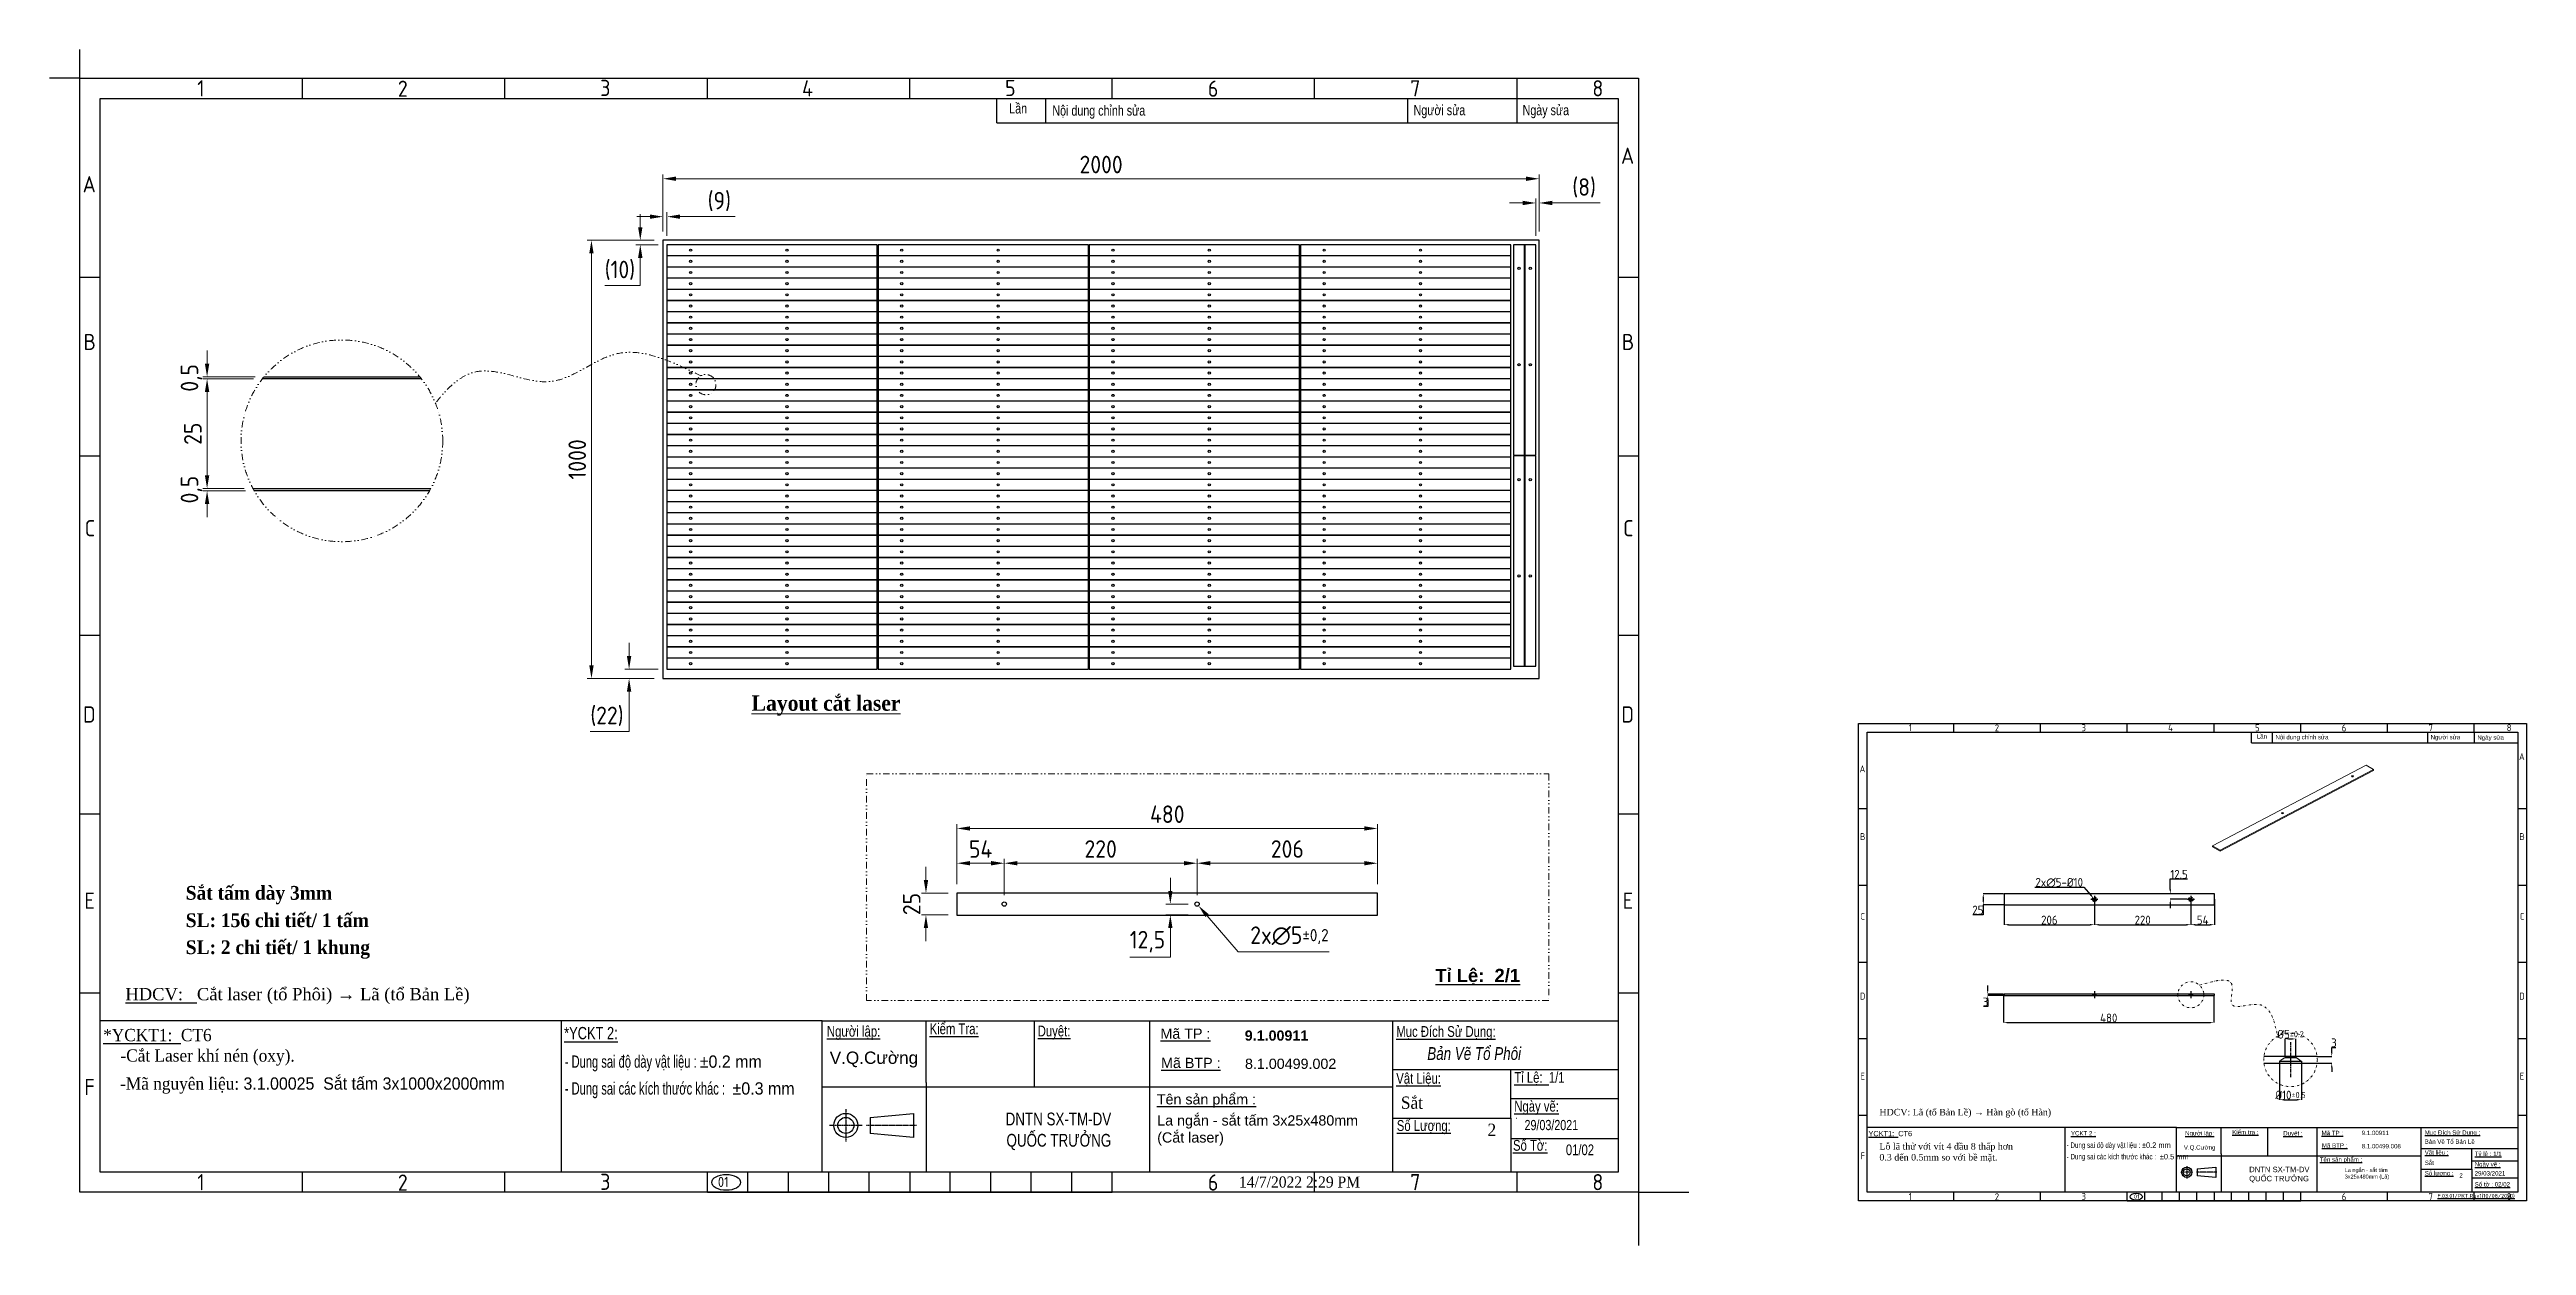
# Model space of a CAD drawing. Header units: millimetres. Extents: x -127318 to -46279, y 54276 to 57025.
# Drawn here: x -93004 to -87350, y 54276 to 57005 of the extents above; entities that cross this region are included whole.
import ezdxf

# ---------------------------------------------------------------- set-up
doc = ezdxf.new("R2010")
doc.units = ezdxf.units.MM
doc.header["$PDMODE"] = 2
for name, pattern in [('CENTER', [2, 1.25, -0.25, 0.25, -0.25]), ('CENTERX2', [4, 2.5, -0.5, 0.5, -0.5]), ('CONTPVMNIL', [0]), ('DASHEDX2', [1.5, 1, -0.5]), ('DIVIDE', [1.25, 0.5, -0.25, 0, -0.25, 0, -0.25])]:
    doc.linetypes.add(name, pattern=pattern)
doc.layers.get('0').update_dxf_attribs({"linetype": 'CONTPVMNIL'})
doc.layers.get('DEFPOINTS').update_dxf_attribs({"color": 6})
for name, color, linetype in [('CENTER', 1, 'CENTERX2'), ('FRAME050', 6, 'Continuous'), ('hatch', 4, 'DASHEDX2'), ('MAIN', 7, 'Continuous')]:
    doc.layers.add(name, color=color, linetype=linetype)
doc.layers.add('D KT', color=4, linetype='Continuous', lineweight=18)
doc.layers.add('d tam', color=2, linetype='CENTER', lineweight=9)
doc.styles.add('ISOCP', font='isocp')
doc.styles.add('Kich thuoc', font='isocp.shx', dxfattribs={"width": 0.78})
doc.styles.add('SLDTEXTSTYLE0', font='timesi.ttf', dxfattribs={"width": 0.933, "bigfont": 'bigfont'})
doc.styles.add('SLDTEXTSTYLE3', font='TXT', dxfattribs={"width": 0.65, "bigfont": 'bigfont'})
doc.styles.get("Standard").update_dxf_attribs({"font": 'isocp.shx'})
doc.styles.add('style1', font='arial.ttf', dxfattribs={"width": 0.75})
doc.dimstyles.new('dim 20', dxfattribs={"dimscale": 20, "dimtxt": 2.5, "dimasz": 1.5, "dimexe": 0.5, "dimexo": 1, "dimtad": 1, "dimtoh": 1, "dimtxsty": 'ISOCP', "dimcen": 0, "dimclrd": 3, "dimclre": 3, "dimclrt": 7, "dimadec": 0, "dimazin": 0, "dimtfac": 1, "dimtix": 1, "dimtofl": 0, "dimtmove": 0, "dimatfit": 3, "dimfxl": 1, "dimlwd": 5, "dimlwe": 5, "dimarcsym": 0})
doc.dimstyles.new('Dim20$0', dxfattribs={"dimtxt": 20, "dimasz": 10, "dimexe": 0, "dimexo": 0, "dimgap": 0.6, "dimtad": 1, "dimtoh": 1, "dimdsep": 46, "dimtxsty": 'ISOCP', "dimcen": 0, "dimclrd": 3, "dimclre": 3, "dimclrt": 7, "dimadec": 3, "dimazin": 2, "dimtp": 0.05, "dimtm": 0.05, "dimtfac": 0.7, "dimtofl": 0, "dimtmove": 0, "dimatfit": 3, "dimfxl": 1, "dimtolj": 1, "dimarcsym": 0})
doc.dimstyles.new('Dim20$3', dxfattribs={"dimtxt": 20, "dimasz": 10, "dimexe": 0, "dimexo": 0, "dimgap": 0.6, "dimtad": 1, "dimtoh": 1, "dimdsep": 46, "dimtxsty": 'ISOCP', "dimcen": 0, "dimclrd": 3, "dimclre": 3, "dimclrt": 7, "dimadec": 3, "dimazin": 2, "dimtp": 0.05, "dimtm": 0.05, "dimtfac": 0.7, "dimtofl": 0, "dimtmove": 0, "dimatfit": 3, "dimfxl": 1, "dimtolj": 1, "dimarcsym": 0})

msp = doc.modelspace()

# ---------------------------------------------------------------- texts
at = {"attachment_point": 1}
for s, insert, char_height, style in [('Lần', (-90813.452, 56882.258), 23.3333, 'style1'), ('Nội dung chỉnh sửa', (-90715.045, 56877.354), 23.33333, 'style1'), ('Người sửa ', (-89890.584, 56878.381), 23.3333, 'style1'), ('Ngày sửa ', (-89641.683, 56878.381), 23.3333, 'style1'), ('{\\LKiểm Tra:}', (-90995.247, 54782.519), 24.64, 'style1'), ('{\\LNgười lập:}', (-91229.599, 54776.824), 24.64, 'style1'), ('{\\LDuyệt:}', (-90748.46, 54777.484), 24.64, 'style1'), ('{\\LMục Đích Sử Dụng:}', (-89929.925, 54776.351), 24.64, 'style1'), ('{\\LVật Liệu:}', (-89930.072, 54669.443), 24.64, 'style1'), ('{\\fTimes New Roman|b0|i0|c0|p18;Sắt}', (-89919.528, 54615.597), 28, 'SLDTEXTSTYLE0'), ('{\\LSố Lượng:}', (-89928.812, 54561.722), 24.64, 'style1'), ('{\\LNgày vẽ:}', (-89660.701, 54605.855), 24.64, 'style1'), ('29/03/2021', (-89637.281, 54562.198), 23.3333, 'style1'), ('{\\LSố Tờ:} ', (-89663.621, 54516.541), 24.64, 'style1')]:
    msp.add_mtext(s, dxfattribs=dict(at, insert=insert, char_height=char_height, style=style))
for s, insert, char_height, width in [('{\\fArial|b0|i0|c0|p34;Lần}', (-87965.98, 55442.37), 10, 24.50884), ('{\\fArial|b1|i0|c0|p34;\\LTỉ Lệ:  2/1}', (-89840.872, 54906.986), 30, 269.06487), ('{\\fArial|b0|i0|c0|p34;La ngắn - sắt tấm 3x25x480mm (Cắt laser)}', (-90475.642, 54572.828), 23.33333, 497.29532), ('{\\fArial|b0|i0|c0|p34;\\LYCKT1:\\l  CT6}', (-88852.302, 54537.088), 12, 178.40641), ('{\\fArial|b0|i0|c0|p34;29/03/2021}', (-87468.604, 54445.376), 10, 11.98235), ('01', (-91478.513, 54432.431), 23.3333, 24.50884), ('{\\LF.03.01/PKT.Rev1(10/08/2020)}', (-87553.415, 54393.375), 9, 28.97216)]:
    msp.add_mtext(s, dxfattribs=dict(at, insert=insert, char_height=char_height, width=width))
at = {"color": 0, "attachment_point": 1}
for s, insert, char_height, width, style in [('{\\fArial|b0|i0|c0|p34;\\W1;\\C256;Nội dung chỉnh sửa}', (-87923.364, 55440.716), 10, 183.25343, 'SLDTEXTSTYLE3'), ('{\\fArial|b0|i0|c0|p34;\\W1;\\C256;Người sửa}', (-87569.226, 55440.716), 10, 183.25343, 'SLDTEXTSTYLE3'), ('{\\fArial|b0|i0|c0|p34;\\W1;\\C256;Ngày sửa}', (-87462.554, 55439.85), 10, 183.25343, 'SLDTEXTSTYLE3'), ('{\\fArial|b0|i0|c0|p34;\\W1;\\L\\C256;Mã TP :}', (-90468.305, 54770.773), 23.33333, 162.09854, 'SLDTEXTSTYLE3'), ('{\\fArial|b1|i0|c0|p34;\\W1;\\C256;9.1.00911}', (-90275.893, 54766.442), 23.33333, 162.09854, 'SLDTEXTSTYLE3'), ('{\\fArial|b0|i0|c0|p34; - Dung sai độ dày vật liệu : \\W0.933;%%P0.2 mm}', (-91834.957, 54709.349), 28, 940.18245, 'SLDTEXTSTYLE3'), ('{\\fArial|b0|i0|c0|p34;\\W1;\\L\\C256;Mã BTP :}', (-90466.808, 54703.976), 23.33333, 162.09854, 'SLDTEXTSTYLE3'), ('{\\W1;\\C256;8.1.00499.002}', (-90275.323, 54702.042), 23.33333, 154.58954, 'style1'), ('{\\fArial|b0|i0|c0|p34; - Dung sai các kích thước khác : \\W0.933; %%P0.3 mm}', (-91834.957, 54648.058), 28, 940.18245, 'SLDTEXTSTYLE3'), ('{\\fArial|b0|i0|c0|p34;\\W1;\\L\\C256;Tên sản phẩm :}', (-90476.56, 54620.951), 23.33333, 237.48826, 'SLDTEXTSTYLE3'), ('{\\fArial|b0|i0|c0|p34; - Dung sai độ dày vật liệu : \\W0.933;%%P0.2 mm}', (-88403.768, 54510.993), 12.5, 402.93533, 'SLDTEXTSTYLE3'), ('{\\fArial|b0|i0|c0|p34;\\W1;\\L\\C256;YCKT 2 :}', (-88390.083, 54536.732), 10, 69.4708, 'SLDTEXTSTYLE3'), ('{\\fArial|b0|i0|c0|p34;\\W1;\\C256;V.Q.Cường}', (-88132.392, 54504.475), 10, 69.4708, 'SLDTEXTSTYLE3'), ('{\\fArial|b0|i0|c0|p34;\\W1;\\L\\C256;Người lập:}', (-88129.494, 54536.732), 10, 69.4708, 'SLDTEXTSTYLE3'), ('{\\fArial|b0|i0|c0|p34;\\W1;\\L\\C256;Kiểm tra :}', (-88021.867, 54539.153), 10, 69.4708, 'SLDTEXTSTYLE3'), ('{\\fArial|b0|i0|c0|p34;\\W1;\\L\\C256;Duyệt :}', (-87905.63, 54536.732), 10, 69.4708, 'SLDTEXTSTYLE3'), ('{\\fArial|b0|i0|c0|p34;\\W1;\\L\\C256;Mã TP :}', (-87818.06, 54537.447), 10, 69.4708, 'SLDTEXTSTYLE3'), ('{\\fArial|b0|i0|c0|p34;\\W1;\\L\\C256;Mã BTP :}', (-87817.418, 54508.82), 10, 69.4708, 'SLDTEXTSTYLE3'), ('{\\fArial|b0|i0|c0|p34;\\W1;\\C256;8.1.00499.008}', (-87726.416, 54507.375), 10, 69.4708, 'SLDTEXTSTYLE3'), ('{\\fArial|b0|i0|c0|p34;\\W1;\\C256;9.1.00911}', (-87726.416, 54537.593), 10, 69.4708, 'SLDTEXTSTYLE3'), ('{\\fArial|b0|i0|c0|p34;\\W1;\\L\\C256;Mục Đích Sử Dụng :}', (-87582.639, 54538.357), 10, 132.60042, 'SLDTEXTSTYLE3'), ('{\\fArial|b0|i0|c0|p34;\\W1;\\C256;Bản Vẽ Tổ Bản Lề }', (-87582.639, 54517.591), 10, 132.60042, 'SLDTEXTSTYLE3'), ('{\\fArial|b0|i0|c0|p34; - Dung sai các kích thước khác : \\W0.933; %%P0.5 mm}', (-88403.768, 54484.726), 12.5, 402.93533, 'SLDTEXTSTYLE3'), ('{\\fArial|b0|i0|c0|p34;\\W1;\\C256;DNTN SX-TM-DV QUỐC TRƯỞNG}', (-87983.369, 54455.457), 12.5, 186.26577, 'SLDTEXTSTYLE3'), ('{\\fArial|b0|i0|c0|p34;\\W1;\\L\\C256;Tên sản phẩm :}', (-87822.244, 54476.79), 10, 101.78068, 'SLDTEXTSTYLE3'), ('{\\fArial|b0|i0|c0|p34;\\W1;\\C256;La ngắn - sắt tấm 3x25x480mm (Lã)}', (-87765.153, 54452.365, 0), 9, 151.21974, 'SLDTEXTSTYLE3'), ('{\\fArial|b0|i0|c0|p34;\\W1;\\L\\C256;Vật liệu :}', (-87582.639, 54493.044), 10, 69.4708, 'SLDTEXTSTYLE3'), ('{\\fArial|b0|i0|c0|p34;\\W1;\\L\\C256;Số lượng :}', (-87582.639, 54445.642), 10, 69.4708, 'SLDTEXTSTYLE3'), ('{\\fArial|b0|i0|c0|p34;\\W1;\\C256;Sắt }', (-87582.639, 54469.343), 10, 69.4708, 'SLDTEXTSTYLE3'), ('{\\fArial|b0|i0|c0|p34;\\W1;\\L\\C256;Tỷ lệ : 1/1}', (-87468.518, 54489.784), 10, 69.4708, 'SLDTEXTSTYLE3'), ('{\\fArial|b0|i0|c0|p34;\\W1;\\L\\C256;Ngày vẽ :}', (-87468.518, 54465.995), 10, 69.4708, 'SLDTEXTSTYLE3'), ('{\\fArial|b0|i0|c0|p34;\\W1;\\C256;2}', (-87503.552, 54440.657), 10, 69.4708, 'SLDTEXTSTYLE3'), ('{\\fArial|b0|i0|c0|p34;\\W1;\\L\\C256;Số tờ : 02/02}', (-87468.518, 54420.26), 10, 79.72743, 'SLDTEXTSTYLE3')]:
    msp.add_mtext(s, dxfattribs=dict(at, insert=insert, char_height=char_height, width=width, style=style))
at = {"attachment_point": 1}
for s, insert, char_height, width, style in [('{\\fTimes New Roman|b0|i0|c0|p18;\\W1;\\LHDCV:\\l   Cắt laser (tổ Phôi) → Lã (tổ Bản Lề)}', (-92830.8, 54863.282), 28, 968.26273, 'SLDTEXTSTYLE0'), ('{\\fTimes New Roman|b0|i0|c0|p18;\\L*YCKT1:\\l  CT6 \\W0.933;\\P    -Cắt Laser khí nén (oxy).}', (-92881.535, 54769.934), 28, 968.26273, 'SLDTEXTSTYLE0'), ('{\\L*YCKT 2:}', (-91829.346, 54774.367), 28, 338.00853, 'style1'), ('{\\fArial|b0|i0|c0|p34;\\W1;V.Q.Cường}', (-91223.145, 54718.196), 28, 1354.54923, 'SLDTEXTSTYLE0'), ('{\\LTỉ Lệ:}  1/1', (-89660.676, 54671.648), 24.64, 269.06487, 'style1'), ('{\\fTimes New Roman|b0|i0|c0|p18;-\\W0.933;Mã nguyên liệu:\\W0.93; \\fArial|b0|i0|c0|p34;3.1.00025  Sắt tấm 3x1000x2000mm}', (-92842.831, 54659.263), 28, 988.07433, 'SLDTEXTSTYLE0'), ('\\pi366.6447;DNTN SX-TM-DV\\P\\pi368.60667;QUỐC TRƯỞNG', (-91188.313, 54578.961), 29.16667, 761.30241, 'style1'), ('\\pxqc;{\\fTimes New Roman|b0|i0|c0|p18;2}', (-89715.393, 54553.69), 28, 6.86574, 'SLDTEXTSTYLE0')]:
    msp.add_mtext(s, dxfattribs=dict(at, insert=insert, char_height=char_height, width=width, style=style))
at = {"ltscale": 30, "char_height": 15, "attachment_point": 1, "style": 'style1'}
for s, insert, width in [('\\pt225;{\\fTimes New Roman|b0|i0|c0|p18;^J\\W1;HDCV: Lã (tổ Bản Lề) \\fTimes New Roman|b0|i0|c134|p18;→ \\fTimes New Roman|b0|i0|c0|p18;Hàn gò (tổ Hàn)}', (-88827.324, 54612.504, 0), 506.55276), ('\\pt225;{\\fTimes New Roman|b0|i0|c0|p18;^J\\W1;Lỗ lã thử với vít 4 đầu 8 thấp hơn 0.3 dến 0.5mm so với bề mặt.}', (-88827.324, 54534.561, 0), 316.51423)]:
    msp.add_mtext(s, dxfattribs=dict(at, insert=insert, width=width))
at = {"color": 7, "insert": (-88246.471, 54392.444), "char_height": 10, "width": 24.50884, "attachment_point": 1}
msp.add_mtext('01', dxfattribs=at)
at = {"layer": 'D KT', "ltscale": 3, "width": 2317.34455, "attachment_point": 1, "style": 'SLDTEXTSTYLE0'}
for s, insert, char_height in [('{\\fTimes New Roman|b1|i0|c0|p18;\\LLayout cắt laser}', (-91401.381, 55530.951), 35), ('{\\fTimes New Roman|b1|i0|c0|p18;Sắt tấm dày 3mm}', (-92692.973, 55096.151), 31.5), ('{\\fTimes New Roman|b1|i0|c0|p18;SL: 156 chi tiết/ 1 tấm}', (-92692.973, 55033.706), 31.5), ('{\\fTimes New Roman|b1|i0|c0|p18;SL: 2 chi tiết/ 1 khung}', (-92692.973, 54972.06), 31.5)]:
    msp.add_mtext(s, dxfattribs=dict(at, insert=insert, char_height=char_height))
at = {"layer": 'D KT', "attachment_point": 1}
for s, insert, char_height, width, style in [('{\\fArial|b0|i1|c0|p34;Bản Vẽ Tổ Phôi}', (-89859.223, 54728.321), 29.16667, 554.32365, 'style1'), ('{\\fTimes New Roman|b0|i0|c0|p18;14/7/2022 2:29 PM}', (-90289, 54433.098), 25.2, 1012.64408, 'SLDTEXTSTYLE0')]:
    msp.add_mtext(s, dxfattribs=dict(at, insert=insert, char_height=char_height, width=width, style=style))

# ---------------------------------------------------------------- blocks, each defined once
blk = doc.blocks.new('ẢERHAEEH')
at = {"layer": 'FRAME050'}
for p, q in [((-261.4, 214), (-261.4, 217.9)), ((-221.8, 214), (-221.8, 217.9)), ((-182.2, 214), (-182.2, 217.9)), ((-142.6, 214), (-142.6, 217.9)), ((-103, 214), (-103, 217.9)), ((-63.4, 214), (-63.4, 217.9)), ((-23.8, 214), (-23.8, 217.9)), ((-301, 179), (-304.9, 179)), ((0, 179), (-4, 179)), ((-301, 144), (-304.9, 144)), ((0, 144), (-4, 144)), ((-304.9, 109), (-301, 109)), ((-4, 109), (0, 109)), ((-301, 74), (-304.9, 74)), ((0, 74), (-4, 74)), ((-301, 39), (-304.9, 39)), ((0, 39), (-4, 39)), ((-261.4, 0), (-261.4, 4)), ((-221.8, 0), (-221.8, 4)), ((-182.2, 0), (-182.2, 4)), ((-182.2, 0), (-103, 0)), ((-174.2, 0), (-174.2, 4)), ((-166.3, 0), (-166.3, 4)), ((-158.4, 0), (-158.4, 4)), ((-150.5, 0), (-150.5, 4)), ((-142.6, 4), (-142.6, 0)), ((-134.6, 0), (-134.6, 4)), ((-126.7, 0), (-126.7, 4)), ((-118.8, 0), (-118.8, 4)), ((-110.9, 0), (-110.9, 4)), ((-103, 0), (-103, 4)), ((-63.4, 0), (-63.4, 4)), ((-23.8, 0), (-23.8, 4))]:
    blk.add_line(p, q, dxfattribs=at)
at = {"layer": 'MAIN', "color": 7, "linetype": 'Continuous'}
blk.add_lwpolyline([(-301, 214), (-4, 214), (-4, 4), (-301, 4)], close=True, dxfattribs=at)
at = {"layer": 'FRAME050', "style": 'ISOCP'}
for s, p in [('1', (-282, 214.4)), ('2', (-242.7, 214.3)), ('3', (-203.1, 214.4)), ('4', (-163.6, 214.4)), ('5', (-123.9, 214.4)), ('6', (-84.3, 214.3)), ('7', (-44.7, 214.4)), ('8', (-9, 214.4)), ('A', (-3.4, 201.2)), ('A', (-304.4, 195.6)), ('B', (-304.2, 164.7)), ('B', (-3.2, 164.7)), ('C', (-304, 128.3)), ('C', (-3, 128.3)), ('D', (-304.3, 91.9)), ('D', (-3.3, 91.9)), ('E', (-304, 55.4)), ('E', (-3.1, 55.4)), ('F', (-304, 19)), ('1', (-282, 0.4)), ('2', (-242.7, 0.3)), ('3', (-203.1, 0.5)), ('6', (-84.3, 0.3)), ('7', (-44.7, 0.4)), ('8', (-9, 0.4))]:
    blk.add_text(s, height=3.17, dxfattribs=at).set_placement(p)
blk = doc.blocks.new('*D409')
at = {"color": 3, "lineweight": -2, "ltscale": 30, "transparency": 16777216}
for p, q in [((-88336.5, 55065.8), (-88336.5, 55007.8)), ((-88116.5, 55065.8), (-88116.5, 55007.8)), ((-88326.5, 55007.8), (-88126.5, 55007.8))]:
    blk.add_line(p, q, dxfattribs=at)
at = {"color": 3, "ltscale": 30, "transparency": 16777216}
for points in [[(-88326.5, 55009.4), (-88326.5, 55006.1), (-88336.5, 55007.8)], [(-88126.5, 55009.4), (-88126.5, 55006.1), (-88116.5, 55007.8)]]:
    blk.add_solid(points, dxfattribs=at)
at = {"layer": 'DEFPOINTS', "color": 0, "ltscale": 30, "transparency": 16777216}
for p in [(-88336.5, 55065.8), (-88116.5, 55065.8), (-88116.5, 55007.8)]:
    blk.add_point(p, dxfattribs=at)
at = {"color": 7, "ltscale": 30, "transparency": 16777216, "insert": (-88226.5, 55018.4), "char_height": 20, "attachment_point": 5, "style": 'ISOCP'}
blk.add_mtext('\\A1;220', dxfattribs=at)
blk = doc.blocks.new('*D410')
at = {"color": 3, "lineweight": -2, "ltscale": 30, "transparency": 16777216}
for p, q in [((-88116.5, 55065.8), (-88116.5, 55007.8)), ((-88062.5, 55065.8), (-88062.5, 55007.8)), ((-88106.5, 55007.8), (-88072.5, 55007.8))]:
    blk.add_line(p, q, dxfattribs=at)
at = {"color": 3, "ltscale": 30, "transparency": 16777216}
for points in [[(-88106.5, 55009.4), (-88106.5, 55006.1), (-88116.5, 55007.8)], [(-88072.5, 55009.4), (-88072.5, 55006.1), (-88062.5, 55007.8)]]:
    blk.add_solid(points, dxfattribs=at)
at = {"layer": 'DEFPOINTS', "color": 0, "ltscale": 30, "transparency": 16777216}
for p in [(-88116.5, 55065.8), (-88062.5, 55065.8), (-88062.5, 55007.8)]:
    blk.add_point(p, dxfattribs=at)
at = {"color": 7, "ltscale": 30, "transparency": 16777216, "insert": (-88089.5, 55018.4), "char_height": 20, "attachment_point": 5, "style": 'ISOCP'}
blk.add_mtext('\\A1;54', dxfattribs=at)
blk = doc.blocks.new('*D416')
at = {"color": 3, "lineweight": -2, "ltscale": 30, "transparency": 16777216}
for p, q in [((-88544, 55078.3), (-88590.2, 55078.3)), ((-88590.2, 55068.3), (-88590.2, 55063.3)), ((-88590.2, 55030.6), (-88614.1, 55030.6)), ((-88544, 55053.3), (-88590.2, 55053.3)), ((-88590.2, 55053.3), (-88590.2, 55030.6))]:
    blk.add_line(p, q, dxfattribs=at)
at = {"color": 3, "ltscale": 30, "transparency": 16777216}
for points in [[(-88591.9, 55068.3), (-88588.5, 55068.3), (-88590.2, 55078.3)], [(-88591.9, 55063.3), (-88588.5, 55063.3), (-88590.2, 55053.3)]]:
    blk.add_solid(points, dxfattribs=at)
at = {"layer": 'DEFPOINTS', "color": 0, "ltscale": 30, "transparency": 16777216}
for p in [(-88544, 55078.3), (-88590.2, 55053.3), (-88544, 55053.3)]:
    blk.add_point(p, dxfattribs=at)
at = {"color": 7, "ltscale": 30, "transparency": 16777216, "insert": (-88602.5, 55041.2), "char_height": 20, "attachment_point": 5, "style": 'ISOCP'}
blk.add_mtext('\\A1;25', dxfattribs=at)
blk = doc.blocks.new('*D418')
at = {"color": 3, "lineweight": -2, "ltscale": 30, "transparency": 16777216}
for p, q in [((-88580.1, 54859.3), (-88580.1, 54869.3)), ((-88544, 54849.3), (-88580.1, 54849.3)), ((-88544, 54846.3), (-88580.1, 54846.3)), ((-88580.1, 54820.9), (-88589.5, 54820.9)), ((-88580.1, 54836.3), (-88580.1, 54820.9))]:
    blk.add_line(p, q, dxfattribs=at)
at = {"color": 3, "ltscale": 30, "transparency": 16777216}
for points in [[(-88581.8, 54859.3), (-88578.4, 54859.3), (-88580.1, 54849.3)], [(-88581.8, 54836.3), (-88578.4, 54836.3), (-88580.1, 54846.3)]]:
    blk.add_solid(points, dxfattribs=at)
at = {"layer": 'DEFPOINTS', "color": 0, "ltscale": 30, "transparency": 16777216}
for p in [(-88580.1, 54846.3), (-88544, 54849.3), (-88544, 54846.3)]:
    blk.add_point(p, dxfattribs=at)
at = {"color": 7, "ltscale": 30, "transparency": 16777216, "insert": (-88585.1, 54831.5), "char_height": 20, "attachment_point": 5, "style": 'ISOCP'}
blk.add_mtext('\\A1;3', dxfattribs=at)
blk = doc.blocks.new('*D419')
at = {"color": 3, "lineweight": -2, "ltscale": 30, "transparency": 16777216}
for p, q in [((-88472.2, 55093.2), (-88361, 55093.2)), ((-88361, 55093.2), (-88344.8, 55075.1))]:
    blk.add_line(p, q, dxfattribs=at)
at = {"color": 3, "ltscale": 30, "transparency": 16777216}
blk.add_solid([(-88343.6, 55076.2), (-88346, 55074), (-88338.1, 55067.6)], dxfattribs=at)
at = {"layer": 'DEFPOINTS', "color": 0, "ltscale": 30, "transparency": 16777216}
for p in [(-88338.1, 55067.6), (-88334.8, 55063.9)]:
    blk.add_point(p, dxfattribs=at)
at = {"color": 7, "ltscale": 30, "transparency": 16777216, "insert": (-88416.9, 55103.8), "char_height": 20, "attachment_point": 5, "style": 'ISOCP'}
blk.add_mtext('\\A1;2x∅5-%%C10', dxfattribs=at)
blk = doc.blocks.new('khung moi')
at = {"layer": 'FRAME050'}
for p, q in [((-261.36, 221.36), (-261.36, 225.32)), ((-221.76, 221.36), (-221.76, 225.32)), ((-182.16, 221.36), (-182.16, 225.32)), ((-142.56, 221.36), (-142.56, 225.32)), ((-102.96, 221.36), (-102.96, 225.32)), ((-63.36, 221.36), (-63.36, 225.32)), ((-23.76, 221.36), (-23.76, 225.32)), ((-300.96, 186.36), (-304.92, 186.36)), ((0, 186.36), (-3.96, 186.36)), ((-300.96, 151.36), (-304.92, 151.36)), ((0, 151.36), (-3.96, 151.36)), ((-304.92, 116.36), (-300.96, 116.36)), ((-3.96, 116.36), (0, 116.36)), ((-300.96, 81.36), (-304.92, 81.36)), ((0, 81.36), (-3.96, 81.36)), ((-300.96, 46.36), (-304.92, 46.36)), ((0, 46.36), (-3.96, 46.36)), ((-261.36, 7.4), (-261.36, 11.36)), ((-221.76, 7.4), (-221.76, 11.36)), ((-182.16, 7.4), (-182.16, 11.36)), ((-174.24, 7.4), (-174.24, 11.36)), ((-166.32, 7.4), (-166.32, 11.36)), ((-158.4, 7.4), (-158.4, 11.36)), ((-150.48, 7.4), (-150.48, 11.36)), ((-142.56, 11.36), (-142.56, 7.4)), ((-134.64, 7.4), (-134.64, 11.36)), ((-126.72, 7.4), (-126.72, 11.36)), ((-118.8, 7.4), (-118.8, 11.36)), ((-110.88, 7.4), (-110.88, 11.36)), ((-102.96, 7.4), (-102.96, 11.36)), ((-63.36, 7.4), (-63.36, 11.36)), ((-23.76, 7.4), (-23.76, 11.36)), ((-182.16, 7.4), (-102.96, 7.4))]:
    blk.add_line(p, q, dxfattribs=at)
at = {"layer": 'MAIN'}
for p, q in [((-304.92, 225.32), (-304.92, 230.92)), ((-304.92, 225.32), (-310.86, 225.32)), ((0, 7.4), (9.82, 7.4)), ((0, 7.4), (0, -3))]:
    blk.add_line(p, q, dxfattribs=at)
at = {"layer": 'MAIN', "color": 7, "linetype": 'Continuous'}
blk.add_lwpolyline([(-300.96, 221.36), (-3.96, 221.36), (-3.96, 11.36), (-300.96, 11.36)], close=True, dxfattribs=at)
at = {"layer": 'FRAME050', "style": 'ISOCP'}
for s, p in [('1', (-281.95, 221.76)), ('2', (-242.72, 221.68)), ('3', (-203.13, 221.83)), ('4', (-163.63, 221.76)), ('5', (-123.93, 221.83)), ('6', (-84.25, 221.69)), ('7', (-44.67, 221.76)), ('8', (-9.03, 221.76)), ('A', (-3.41, 208.57)), ('A', (-304.37, 203)), ('B', (-304.21, 172.14)), ('B', (-3.25, 172.14)), ('C', (-303.97, 135.71)), ('C', (-3.01, 135.71)), ('D', (-304.3, 99.28)), ('D', (-3.34, 99.28)), ('E', (-304.05, 62.84)), ('E', (-3.09, 62.84)), ('F', (-304.05, 26.41)), ('1', (-281.95, 7.8)), ('2', (-242.72, 7.72)), ('3', (-203.13, 7.87)), ('6', (-84.25, 7.73)), ('7', (-44.67, 7.8)), ('8', (-9.03, 7.8))]:
    blk.add_text(s, height=3.17, dxfattribs=at).set_placement(p)
blk = doc.blocks.new('yuiyu')
at = {"layer": 'D KT', "style": 'Kich thuoc', "width": 0.75}
blk.add_attdef('STT', (-17957.6, 19159.1), '', height=2.5, dxfattribs=at)
blk = doc.blocks.new('*D660')
at = {"layer": 'D KT', "color": 3, "lineweight": 5, "ltscale": 3, "transparency": 16777216}
for p, q in [((-91623.7, 56569.5), (-91777, 56569.5)), ((-91767, 56539.5), (-91767, 55599.5)), ((-91623.7, 55569.5), (-91777, 55569.5))]:
    blk.add_line(p, q, dxfattribs=at)
at = {"layer": 'D KT', "color": 3, "ltscale": 3, "transparency": 16777216}
for points in [[(-91772, 56539.5), (-91762, 56539.5), (-91767, 56569.5)], [(-91772, 55599.5), (-91762, 55599.5), (-91767, 55569.5)]]:
    blk.add_solid(points, dxfattribs=at)
at = {"layer": 'DEFPOINTS', "color": 0, "ltscale": 3, "transparency": 16777216}
for p in [(-91603.7, 56569.5), (-91767, 55569.5), (-91603.7, 55569.5)]:
    blk.add_point(p, dxfattribs=at)
at = {"layer": 'D KT', "color": 7, "ltscale": 3, "transparency": 16777216, "insert": (-91799.5, 56069.5), "char_height": 40, "attachment_point": 5, "rotation": 90, "style": 'ISOCP'}
blk.add_mtext('1000', dxfattribs=at)
blk = doc.blocks.new('*D652')
at = {"layer": 'D KT', "color": 3, "lineweight": 5, "ltscale": 3, "transparency": 16777216}
for p, q in [((-91603.7, 56589.5), (-91603.7, 56720)), ((-91573.7, 56710), (-89633.7, 56710)), ((-89603.7, 56589.5), (-89603.7, 56720))]:
    blk.add_line(p, q, dxfattribs=at)
at = {"layer": 'D KT', "color": 3, "ltscale": 3, "transparency": 16777216}
for points in [[(-91573.7, 56715), (-91573.7, 56705), (-91603.7, 56710)], [(-89633.7, 56715), (-89633.7, 56705), (-89603.7, 56710)]]:
    blk.add_solid(points, dxfattribs=at)
at = {"layer": 'DEFPOINTS', "color": 0, "ltscale": 3, "transparency": 16777216}
for p in [(-89603.7, 56710), (-91603.7, 56569.5), (-89603.7, 56569.5)]:
    blk.add_point(p, dxfattribs=at)
at = {"layer": 'D KT', "color": 7, "ltscale": 3, "transparency": 16777216, "insert": (-90603.7, 56742.5), "char_height": 40, "attachment_point": 5, "style": 'ISOCP'}
blk.add_mtext('2000', dxfattribs=at)
blk = doc.blocks.new('*D653')
at = {"color": 3, "lineweight": 5, "transparency": 16777216}
for p, q in [((-91633.7, 56623.5), (-91663.7, 56623.5)), ((-91603.7, 56589.5), (-91603.7, 56633.5)), ((-91594.7, 56579.5), (-91594.7, 56633.5)), ((-91564.7, 56623.5), (-91438.7, 56623.5))]:
    blk.add_line(p, q, dxfattribs=at)
at = {"color": 3, "transparency": 16777216}
for points in [[(-91633.7, 56628.5), (-91633.7, 56618.5), (-91603.7, 56623.5)], [(-91564.7, 56628.5), (-91564.7, 56618.5), (-91594.7, 56623.5)]]:
    blk.add_solid(points, dxfattribs=at)
at = {"layer": 'DEFPOINTS', "color": 0, "transparency": 16777216}
for p in [(-91594.7, 56623.5), (-91603.7, 56569.5), (-91594.7, 56559.5)]:
    blk.add_point(p, dxfattribs=at)
at = {"color": 7, "transparency": 16777216, "insert": (-91475.2, 56658), "char_height": 40, "attachment_point": 5, "style": 'ISOCP'}
blk.add_mtext('(9)', dxfattribs=at)
blk = doc.blocks.new('*D654')
at = {"color": 3, "lineweight": 5, "transparency": 16777216}
for p, q in [((-91655.6, 56599.5), (-91655.6, 56629.5)), ((-91623.7, 56569.5), (-91665.6, 56569.5)), ((-91614.7, 56559.5), (-91665.6, 56559.5)), ((-91655.6, 56529.5), (-91655.6, 56466.5)), ((-91655.6, 56466.5), (-91736.1, 56466.5))]:
    blk.add_line(p, q, dxfattribs=at)
at = {"color": 3, "transparency": 16777216}
for points in [[(-91660.6, 56599.5), (-91650.6, 56599.5), (-91655.6, 56569.5)], [(-91660.6, 56529.5), (-91650.6, 56529.5), (-91655.6, 56559.5)]]:
    blk.add_solid(points, dxfattribs=at)
at = {"layer": 'DEFPOINTS', "color": 0, "transparency": 16777216}
for p in [(-91655.6, 56559.5), (-91603.7, 56569.5), (-91594.7, 56559.5)]:
    blk.add_point(p, dxfattribs=at)
at = {"color": 7, "transparency": 16777216, "insert": (-91702.1, 56501), "char_height": 40, "attachment_point": 5, "style": 'ISOCP'}
blk.add_mtext('(10)', dxfattribs=at)
blk = doc.blocks.new('*D655')
at = {"color": 3, "lineweight": 5, "ltscale": 3, "transparency": 16777216}
for p, q in [((-89641.7, 56654.7), (-89671.7, 56654.7)), ((-89611.7, 56579.5), (-89611.7, 56664.7)), ((-89603.7, 56589.5), (-89603.7, 56664.7)), ((-89573.7, 56654.7), (-89464.8, 56654.7))]:
    blk.add_line(p, q, dxfattribs=at)
at = {"color": 3, "ltscale": 3, "transparency": 16777216}
for points in [[(-89641.7, 56659.7), (-89641.7, 56649.7), (-89611.7, 56654.7)], [(-89573.7, 56659.7), (-89573.7, 56649.7), (-89603.7, 56654.7)]]:
    blk.add_solid(points, dxfattribs=at)
at = {"layer": 'DEFPOINTS', "color": 0, "ltscale": 3, "transparency": 16777216}
for p in [(-89603.7, 56654.7), (-89611.7, 56559.5), (-89603.7, 56569.5)]:
    blk.add_point(p, dxfattribs=at)
at = {"color": 7, "ltscale": 3, "transparency": 16777216, "insert": (-89501.3, 56689.2), "char_height": 40, "attachment_point": 5, "style": 'ISOCP'}
blk.add_mtext('(8)', dxfattribs=at)
blk = doc.blocks.new('*D656')
at = {"color": 3, "lineweight": 5, "ltscale": 3, "transparency": 16777216}
for p, q in [((-91681.1, 55621), (-91681.1, 55651)), ((-91614.7, 55591), (-91691.1, 55591)), ((-91623.7, 55569.5), (-91691.1, 55569.5)), ((-91681.1, 55539.5), (-91681.1, 55448.8)), ((-91681.1, 55448.8), (-91769.6, 55448.8))]:
    blk.add_line(p, q, dxfattribs=at)
at = {"color": 3, "ltscale": 3, "transparency": 16777216}
for points in [[(-91686.1, 55621), (-91676.1, 55621), (-91681.1, 55591)], [(-91686.1, 55539.5), (-91676.1, 55539.5), (-91681.1, 55569.5)]]:
    blk.add_solid(points, dxfattribs=at)
at = {"layer": 'DEFPOINTS', "color": 0, "ltscale": 3, "transparency": 16777216}
for p in [(-91681.1, 55591), (-91594.7, 55591), (-91603.7, 55569.5)]:
    blk.add_point(p, dxfattribs=at)
at = {"color": 7, "ltscale": 3, "transparency": 16777216, "insert": (-91731.6, 55483.3), "char_height": 40, "attachment_point": 5, "style": 'ISOCP'}
blk.add_mtext('(22)', dxfattribs=at)
blk = doc.blocks.new('*D657')
at = {"color": 3, "lineweight": 5, "ltscale": 30, "transparency": 16777216}
for p, q in [((-92644.3, 56033.1), (-92644.3, 56063.1)), ((-92559.4, 56003.1), (-92654.3, 56003.1)), ((-92556.6, 55998.1), (-92654.3, 55998.1)), ((-92644.3, 55968.1), (-92644.3, 55938.1))]:
    blk.add_line(p, q, dxfattribs=at)
at = {"color": 3, "ltscale": 30, "transparency": 16777216}
for points in [[(-92649.3, 56033.1), (-92639.3, 56033.1), (-92644.3, 56003.1)], [(-92649.3, 55968.1), (-92639.3, 55968.1), (-92644.3, 55998.1)]]:
    blk.add_solid(points, dxfattribs=at)
at = {"layer": 'DEFPOINTS', "color": 0, "ltscale": 30, "transparency": 16777216}
for p in [(-92644.3, 56003.1), (-92539.4, 56003.1), (-92536.6, 55998.1)]:
    blk.add_point(p, dxfattribs=at)
at = {"color": 7, "ltscale": 30, "transparency": 16777216, "insert": (-92679.8, 56000.6), "char_height": 40, "attachment_point": 5, "rotation": 90, "style": 'ISOCP'}
blk.add_mtext('0,5', dxfattribs=at)
blk = doc.blocks.new('*D658')
at = {"color": 3, "lineweight": 5, "ltscale": 30, "transparency": 16777216}
for p, q in [((-92538.3, 56253.1), (-92654.3, 56253.1)), ((-92644.3, 56033.1), (-92644.3, 56223.1)), ((-92559.4, 56003.1), (-92654.3, 56003.1))]:
    blk.add_line(p, q, dxfattribs=at)
at = {"color": 3, "ltscale": 30, "transparency": 16777216}
for points in [[(-92649.3, 56223.1), (-92639.3, 56223.1), (-92644.3, 56253.1)], [(-92649.3, 56033.1), (-92639.3, 56033.1), (-92644.3, 56003.1)]]:
    blk.add_solid(points, dxfattribs=at)
at = {"layer": 'DEFPOINTS', "color": 0, "ltscale": 30, "transparency": 16777216}
for p in [(-92644.3, 56253.1), (-92518.3, 56253.1), (-92539.4, 56003.1)]:
    blk.add_point(p, dxfattribs=at)
at = {"color": 7, "ltscale": 30, "transparency": 16777216, "insert": (-92676.8, 56128.1), "char_height": 40, "attachment_point": 5, "rotation": 90, "style": 'ISOCP'}
blk.add_mtext('25', dxfattribs=at)
blk = doc.blocks.new('*D659')
at = {"color": 3, "lineweight": 5, "ltscale": 30, "transparency": 16777216}
for p, q in [((-92644.3, 56288.1), (-92644.3, 56318.1)), ((-92534.3, 56258.1), (-92654.3, 56258.1)), ((-92538.3, 56253.1), (-92654.3, 56253.1)), ((-92644.3, 56223.1), (-92644.3, 56193.1))]:
    blk.add_line(p, q, dxfattribs=at)
at = {"color": 3, "ltscale": 30, "transparency": 16777216}
for points in [[(-92649.3, 56288.1), (-92639.3, 56288.1), (-92644.3, 56258.1)], [(-92649.3, 56223.1), (-92639.3, 56223.1), (-92644.3, 56253.1)]]:
    blk.add_solid(points, dxfattribs=at)
at = {"layer": 'DEFPOINTS', "color": 0, "ltscale": 30, "transparency": 16777216}
for p in [(-92644.3, 56258.1), (-92518.3, 56253.1), (-92514.3, 56258.1)]:
    blk.add_point(p, dxfattribs=at)
at = {"color": 7, "ltscale": 30, "transparency": 16777216, "insert": (-92679.8, 56255.6), "char_height": 40, "attachment_point": 5, "rotation": 90, "style": 'ISOCP'}
blk.add_mtext('0,5', dxfattribs=at)
blk = doc.blocks.new('AI_COPY_4139E5')
at = {"ltscale": 30}
blk.add_lwpolyline([(1.5, 0), (481.5, 0), (481.5, 25), (1.5, 25)], close=True, dxfattribs=at)
for centre in [(207.5, 12.5), (427.5, 12.5)]:
    blk.add_circle(centre, 2.5, dxfattribs=at)
blk = doc.blocks.new('*D662')
at = {"color": 3, "lineweight": -2, "ltscale": 30, "transparency": 16777216}
for p, q in [((-87794.9, 54717), (-87794.9, 54727.7)), ((-87794.9, 54727.7), (-87785.5, 54727.7)), ((-87828.2, 54707), (-87794.9, 54707)), ((-87828.2, 54692), (-87794.9, 54692)), ((-87794.9, 54682), (-87794.9, 54672))]:
    blk.add_line(p, q, dxfattribs=at)
at = {"color": 3, "ltscale": 30, "transparency": 16777216}
for points in [[(-87796.6, 54717), (-87793.2, 54717), (-87794.9, 54707)], [(-87796.6, 54682), (-87793.2, 54682), (-87794.9, 54692)]]:
    blk.add_solid(points, dxfattribs=at)
at = {"layer": 'DEFPOINTS', "color": 0, "ltscale": 30, "transparency": 16777216}
for p in [(-87828.2, 54707), (-87828.2, 54692), (-87794.9, 54707)]:
    blk.add_point(p, dxfattribs=at)
at = {"color": 7, "ltscale": 30, "transparency": 16777216, "insert": (-87789.9, 54738.3), "char_height": 20, "attachment_point": 5, "style": 'ISOCP'}
blk.add_mtext('\\A1;3', dxfattribs=at)
blk = doc.blocks.new('*D663')
at = {"color": 3, "lineweight": -2, "ltscale": 30, "transparency": 16777216}
for p, q in [((-87901.5, 54707.9), (-87901.5, 54747.1)), ((-87891.5, 54747.1), (-87886.5, 54747.1)), ((-87876.5, 54707.9), (-87876.5, 54747.1))]:
    blk.add_line(p, q, dxfattribs=at)
at = {"color": 3, "ltscale": 30, "transparency": 16777216}
for points in [[(-87891.5, 54748.7), (-87891.5, 54745.4), (-87901.5, 54747.1)], [(-87886.5, 54748.7), (-87886.5, 54745.4), (-87876.5, 54747.1)]]:
    blk.add_solid(points, dxfattribs=at)
at = {"layer": 'DEFPOINTS', "color": 0, "ltscale": 30, "transparency": 16777216}
for p in [(-87876.5, 54747.1), (-87901.5, 54707.9), (-87876.5, 54707.9)]:
    blk.add_point(p, dxfattribs=at)
at = {"color": 7, "ltscale": 30, "transparency": 16777216, "insert": (-87889, 54757.7), "char_height": 20, "attachment_point": 5, "style": 'ISOCP'}
blk.add_mtext('\\A1;%%C5{\\H14;±0.2}', dxfattribs=at)
blk = doc.blocks.new('*D664')
at = {"color": 3, "lineweight": -2, "ltscale": 30, "transparency": 16777216}
for p, q in [((-87914, 54692), (-87914, 54608.4)), ((-87864, 54692), (-87864, 54608.4)), ((-87904, 54608.4), (-87874, 54608.4))]:
    blk.add_line(p, q, dxfattribs=at)
at = {"color": 3, "ltscale": 30, "transparency": 16777216}
for points in [[(-87904, 54610), (-87904, 54606.7), (-87914, 54608.4)], [(-87874, 54610), (-87874, 54606.7), (-87864, 54608.4)]]:
    blk.add_solid(points, dxfattribs=at)
at = {"layer": 'DEFPOINTS', "color": 0, "ltscale": 30, "transparency": 16777216}
for p in [(-87914, 54692), (-87864, 54692), (-87864, 54608.4)]:
    blk.add_point(p, dxfattribs=at)
at = {"color": 7, "ltscale": 30, "transparency": 16777216, "insert": (-87889, 54619), "char_height": 20, "attachment_point": 5, "style": 'ISOCP'}
blk.add_mtext('\\A1;%%C10{\\H14;±0.5}', dxfattribs=at)
blk = doc.blocks.new('*D665')
at = {"color": 3, "lineweight": 5, "ltscale": 30, "transparency": 16777216}
for p, q in [((-91003.5, 55109.9), (-91003.5, 55139.9)), ((-90952.7, 55079.9), (-91013.5, 55079.9)), ((-90952.7, 55029.9), (-91013.5, 55029.9)), ((-91003.5, 54999.9), (-91003.5, 54969.9))]:
    blk.add_line(p, q, dxfattribs=at)
at = {"color": 3, "ltscale": 30, "transparency": 16777216}
for points in [[(-91008.5, 55109.9), (-90998.5, 55109.9), (-91003.5, 55079.9)], [(-91008.5, 54999.9), (-90998.5, 54999.9), (-91003.5, 55029.9)]]:
    blk.add_solid(points, dxfattribs=at)
at = {"layer": 'DEFPOINTS', "color": 0, "ltscale": 30, "transparency": 16777216}
for p in [(-91003.5, 55079.9), (-90932.7, 55079.9), (-90932.7, 55029.9)]:
    blk.add_point(p, dxfattribs=at)
at = {"color": 7, "ltscale": 30, "transparency": 16777216, "insert": (-91036, 55054.9), "char_height": 40, "attachment_point": 5, "rotation": 90, "style": 'ISOCP'}
blk.add_mtext('25', dxfattribs=at)
blk = doc.blocks.new('*D666')
at = {"color": 3, "lineweight": 5, "ltscale": 30, "transparency": 16777216}
for p, q in [((-90932.7, 55099.9), (-90932.7, 55158)), ((-90902.7, 55148), (-90854.7, 55148)), ((-90824.7, 55074.9), (-90824.7, 55158))]:
    blk.add_line(p, q, dxfattribs=at)
at = {"color": 3, "ltscale": 30, "transparency": 16777216}
for points in [[(-90902.7, 55153), (-90902.7, 55143), (-90932.7, 55148)], [(-90854.7, 55153), (-90854.7, 55143), (-90824.7, 55148)]]:
    blk.add_solid(points, dxfattribs=at)
at = {"layer": 'DEFPOINTS', "color": 0, "ltscale": 30, "transparency": 16777216}
for p in [(-90824.7, 55148), (-90932.7, 55079.9), (-90824.7, 55054.9)]:
    blk.add_point(p, dxfattribs=at)
at = {"color": 7, "ltscale": 30, "transparency": 16777216, "insert": (-90878.7, 55180.5), "char_height": 40, "attachment_point": 5, "style": 'ISOCP'}
blk.add_mtext('54', dxfattribs=at)
blk = doc.blocks.new('*D667')
at = {"color": 3, "lineweight": 5, "ltscale": 30, "transparency": 16777216}
for p, q in [((-90824.7, 55074.9), (-90824.7, 55158)), ((-90794.7, 55148), (-90414.7, 55148)), ((-90384.7, 55074.9), (-90384.7, 55158))]:
    blk.add_line(p, q, dxfattribs=at)
at = {"color": 3, "ltscale": 30, "transparency": 16777216}
for points in [[(-90794.7, 55153), (-90794.7, 55143), (-90824.7, 55148)], [(-90414.7, 55153), (-90414.7, 55143), (-90384.7, 55148)]]:
    blk.add_solid(points, dxfattribs=at)
at = {"layer": 'DEFPOINTS', "color": 0, "ltscale": 30, "transparency": 16777216}
for p in [(-90384.7, 55148), (-90824.7, 55054.9), (-90384.7, 55054.9)]:
    blk.add_point(p, dxfattribs=at)
at = {"color": 7, "ltscale": 30, "transparency": 16777216, "insert": (-90604.7, 55180.5), "char_height": 40, "attachment_point": 5, "style": 'ISOCP'}
blk.add_mtext('220', dxfattribs=at)
blk = doc.blocks.new('*D670')
at = {"color": 3, "lineweight": 5, "ltscale": 30, "transparency": 16777216}
for p, q in [((-90445.7, 55084.9), (-90445.7, 55114.9)), ((-90404.7, 55054.9), (-90455.7, 55054.9)), ((-90404.7, 55029.9), (-90455.7, 55029.9)), ((-90445.7, 54999.9), (-90445.7, 54933.4)), ((-90445.7, 54933.4), (-90537.9, 54933.4))]:
    blk.add_line(p, q, dxfattribs=at)
at = {"color": 3, "ltscale": 30, "transparency": 16777216}
for points in [[(-90450.7, 55084.9), (-90440.7, 55084.9), (-90445.7, 55054.9)], [(-90450.7, 54999.9), (-90440.7, 54999.9), (-90445.7, 55029.9)]]:
    blk.add_solid(points, dxfattribs=at)
at = {"layer": 'DEFPOINTS', "color": 0, "ltscale": 30, "transparency": 16777216}
for p in [(-90445.7, 55029.9), (-90384.7, 55054.9), (-90384.7, 55029.9)]:
    blk.add_point(p, dxfattribs=at)
at = {"color": 7, "ltscale": 30, "transparency": 16777216, "insert": (-90498, 54969), "char_height": 40, "attachment_point": 5, "style": 'ISOCP'}
blk.add_mtext('12,5', dxfattribs=at)
blk = doc.blocks.new('*D671')
at = {"color": 3, "lineweight": 5, "ltscale": 30, "transparency": 16777216}
for p, q in [((-90291, 54946), (-90361.9, 55028.3)), ((-90083.3, 54946), (-90291, 54946))]:
    blk.add_line(p, q, dxfattribs=at)
at = {"color": 3, "ltscale": 30, "transparency": 16777216}
blk.add_solid([(-90358.1, 55031.6), (-90365.7, 55025.1), (-90381.5, 55051.1)], dxfattribs=at)
at = {"layer": 'DEFPOINTS', "color": 0, "ltscale": 30, "transparency": 16777216}
for p in [(-90388, 55058.6), (-90381.5, 55051.1)]:
    blk.add_point(p, dxfattribs=at)
at = {"color": 7, "ltscale": 30, "transparency": 16777216, "insert": (-90173.8, 54980.6), "char_height": 40, "attachment_point": 5, "style": 'ISOCP'}
blk.add_mtext('\\A1;2x∅5{\\H28;±0,2}', dxfattribs=at)
blk = doc.blocks.new('*D672')
at = {"color": 3, "lineweight": -2, "ltscale": 30, "transparency": 16777216}
for p, q in [((-88163.4, 55088.3), (-88163.4, 55112.1)), ((-88163.4, 55112.1), (-88124, 55112.1)), ((-88124.5, 55078.3), (-88163.4, 55078.3)), ((-88124.5, 55065.8), (-88163.4, 55065.8)), ((-88163.4, 55055.8), (-88163.4, 55045.8))]:
    blk.add_line(p, q, dxfattribs=at)
at = {"color": 3, "ltscale": 30, "transparency": 16777216}
for points in [[(-88165.1, 55088.3), (-88161.7, 55088.3), (-88163.4, 55078.3)], [(-88165.1, 55055.8), (-88161.7, 55055.8), (-88163.4, 55065.8)]]:
    blk.add_solid(points, dxfattribs=at)
at = {"layer": 'DEFPOINTS', "color": 0, "ltscale": 30, "transparency": 16777216}
for p in [(-88163.4, 55078.3), (-88124.5, 55078.3, 0), (-88124.5, 55065.8, 0)]:
    blk.add_point(p, dxfattribs=at)
at = {"color": 7, "ltscale": 30, "transparency": 16777216, "insert": (-88143.4, 55122.7), "char_height": 20, "attachment_point": 5, "style": 'ISOCP'}
blk.add_mtext('\\A1;12.5', dxfattribs=at)

# ---------------------------------------------------------------- dimensions: what is measured, and where the dimension line sits
at = {"ltscale": 3}
dim = msp.add_linear_dim(base=(-89603.737, 56654.741), p1=(-89611.737, 56559.513), p2=(-89603.737, 56569.513), text='(<>)', dimstyle='dim 20', override={"dimtxt": 2, "dimdec": 0}, dxfattribs=at)
dim.commit()
dim.dimension.update_dxf_attribs({"geometry": '*D655', "text_midpoint": (-89501.253, 56654.741), "dimtype": 160})
dim = msp.add_linear_dim(base=(-91594.737, 56623.484), p1=(-91603.737, 56569.513), p2=(-91594.737, 56559.513), text='(<>)', dimstyle='dim 20', override={"dimtxt": 2})
dim.commit()
dim.dimension.update_dxf_attribs({"geometry": '*D653', "text_midpoint": (-91475.231, 56623.484), "dimtype": 160})
dim = msp.add_linear_dim(base=(-91655.625, 56559.513), p1=(-91603.737, 56569.513), p2=(-91594.737, 56559.513), angle=90, text='(<>)', dimstyle='dim 20', override={"dimtxt": 2})
dim.commit()
dim.dimension.update_dxf_attribs({"geometry": '*D654', "text_midpoint": (-91702.109, 56466.524), "dimtype": 160})
at = {"ltscale": 30}
for base, p1, p2, override, picture, middle in [((-92644.265, 56258.055), (-92518.333, 56253.055), (-92514.336, 56258.055), {"dimtxt": 2, "dimlfac": 0.1, "dimtmove": 1}, '*D659', (-92679.765, 56255.555)), ((-92644.265, 56253.055), (-92539.389, 56003.055), (-92518.333, 56253.055), {"dimtxt": 2, "dimlfac": 0.1, "dimtmove": 1}, '*D658', (-92676.769, 56128.055)), ((-92644.265, 56003.055), (-92536.626, 55998.055), (-92539.389, 56003.055), {"dimtxt": 2, "dimlfac": 0.1}, '*D657', (-92679.765, 56000.555)), ((-91003.453, 55079.856), (-90932.741, 55029.856), (-90932.741, 55079.856), {"dimtxt": 2, "dimlfac": 0.5}, '*D665', (-91035.957, 55054.856))]:
    dim = msp.add_linear_dim(base=base, p1=p1, p2=p2, angle=90, dimstyle='dim 20', override=override, dxfattribs=at)
    dim.commit()
    dim.dimension.update_dxf_attribs({"geometry": picture, "text_midpoint": middle})
at = {"ltscale": 3}
dim = msp.add_linear_dim(base=(-91681.089266244, 55591.012674687), p1=(-91603.737169872, 55569.512674686), p2=(-91594.737169872, 55591.012674686), angle=90, text='(<>)', dimstyle='dim 20', override={"dimtxt": 2, "dimdec": 0}, dxfattribs=at)
dim.commit()
dim.dimension.update_dxf_attribs({"geometry": '*D656', "text_midpoint": (-91731.573518213, 55448.799459712), "dimtype": 160})
at = {"ltscale": 30}
for base, p1, override in [((-89969.741, 55227.372), (-90932.741, 55079.856), {"dimtxt": 2, "dimlfac": 0.5}), ((-89972.741, 55148.013), (-90384.741, 55054.856), {"dimtxt": 2, "dimlfac": 0.5, "dimtmove": 1})]:
    msp.add_linear_dim(base=base, p1=p1, p2=(-89972.741, 55079.856), dimstyle='dim 20', override=override, dxfattribs=at).render()
for base, p1, p2, dimstyle, override, picture, middle in [((-90824.741, 55148.013), (-90932.741, 55079.856), (-90824.741, 55054.856), 'dim 20', {"dimtxt": 2, "dimlfac": 0.5}, '*D666', (-90878.741, 55180.513)), ((-90384.741, 55148.013), (-90824.741, 55054.856), (-90384.741, 55054.856), 'dim 20', {"dimtxt": 2, "dimlfac": 0.5, "dimtmove": 1}, '*D667', (-90604.741, 55180.517)), ((-88116.453, 55007.771, 0), (-88336.453, 55065.769, 0), (-88116.453, 55065.769, 0), 'Dim20$0', {"dimtmove": 1}, '*D409', (-88226.453, 55018.373, 0)), ((-88062.453, 55007.771, 0), (-88116.453, 55065.769, 0), (-88062.453, 55065.769, 0), 'Dim20$0', {"dimtmove": 1}, '*D410', (-88089.453, 55018.371, 0))]:
    dim = msp.add_linear_dim(base=base, p1=p1, p2=p2, dimstyle=dimstyle, override=override, dxfattribs=at)
    dim.commit()
    dim.dimension.update_dxf_attribs({"geometry": picture, "text_midpoint": middle})
for base, p1, p2, picture, middle in [((-88163.388, 55078.269), (-88124.453, 55065.769, 0), (-88124.453, 55078.269, 0), '*D672', (-88143.373, 55112.104)), ((-88590.199, 55053.269, 0), (-88543.953, 55078.269, 0), (-88543.953, 55053.269, 0), '*D416', (-88602.467, 55030.601, 0)), ((-88580.099, 54846.309, 0), (-88543.953, 54849.309, 0), (-88543.953, 54846.309, 0), '*D418', (-88585.113, 54820.895, 0))]:
    dim = msp.add_linear_dim(base=base, p1=p1, p2=p2, angle=90, dimstyle='Dim20$0', dxfattribs=at)
    dim.commit()
    dim.dimension.update_dxf_attribs({"geometry": picture, "text_midpoint": middle, "dimtype": 160})
for base, p1, p2, angle, dimstyle, override, picture, middle, dimtype in [((-90445.714, 55029.856), (-90384.741, 55054.856), (-90384.741, 55029.856), 270, 'dim 20', {"dimtxt": 2, "dimlfac": 0.5}, '*D670', (-90498.042, 54933.447), 161), ((-87794.9, 54706.957), (-87828.237, 54691.957), (-87828.237, 54706.957), 90, 'Dim20$0', {"dimtad": 3, "dimlfac": 0.2}, '*D662', (-87789.885, 54727.718), 160)]:
    dim = msp.add_linear_dim(base=base, p1=p1, p2=p2, angle=angle, dimstyle=dimstyle, override=override, dxfattribs=at)
    dim.commit()
    dim.dimension.update_dxf_attribs({"geometry": picture, "text_midpoint": middle, "dimtype": dimtype})
for base, p1, p2, location in [((-88336.453, 55007.771, 0), (-88542.453, 55065.769, 0), (-88336.453, 55065.769, 0), (-88439.453, 55018.371)), ((-88062.453, 54784.259, 0), (-88543.953, 54846.309, 0), (-88063.953, 54846.309, 0), (-88303.953, 54794.859))]:
    msp.add_linear_dim(base=base, p1=p1, p2=p2, location=location, dimstyle='Dim20$0', dxfattribs=at).render()
dim = msp.add_diameter_dim_2p(p1=(-88334.785, 55063.907, 0), p2=(-88338.121, 55067.631, 0), text='2x<>-%%C10', dimstyle='Dim20$3', dxfattribs=at)
dim.commit()
dim.dimension.update_dxf_attribs({"geometry": '*D419', "text_midpoint": (-88416.89, 55093.201, 0), "dimtype": 163})
dim = msp.add_diameter_dim_2p(p1=(-90388.002, 55058.646), p2=(-90381.479, 55051.067), text='2x<>', dimstyle='dim 20', override={"dimtxt": 2, "dimgap": 0.625, "dimlfac": 0.5, "dimtol": 1, "dimlim": 0, "dimtp": 0.2, "dimtm": 0.2, "dimtfac": 0.7, "dimtolj": 1}, dxfattribs=at)
dim.commit()
dim.dimension.update_dxf_attribs({"geometry": '*D671', "text_midpoint": (-90173.801, 54945.958), "dimtype": 163})
for base, p1, p2, override, picture, middle in [((-87876.517, 54747.061), (-87901.517, 54707.947), (-87876.517, 54707.947), {"dimgap": 0.6, "dimtad": 3, "dimlfac": 0.2, "dimtol": 1, "dimlim": 0, "dimtp": 0.2, "dimtm": 0.2}, '*D663', (-87889.017, 54747.061)), ((-87864.017, 54608.379), (-87914.017, 54691.957), (-87864.017, 54691.957), {"dimtad": 3, "dimlfac": 0.2, "dimtol": 1, "dimtp": 0.5, "dimtm": 0.5}, '*D664', (-87889.017, 54608.379))]:
    dim = msp.add_linear_dim(base=base, p1=p1, p2=p2, text='%%C<>', dimstyle='Dim20$0', override=override, dxfattribs=at)
    dim.commit()
    dim.dimension.update_dxf_attribs({"geometry": picture, "text_midpoint": middle, "dimtype": 160})
at = {"layer": 'D KT', "ltscale": 3}
dim = msp.add_linear_dim(base=(-89603.737, 56709.969), p1=(-91603.737, 56569.513), p2=(-89603.737, 56569.513), dimstyle='dim 20', override={"dimtxt": 2}, dxfattribs=at)
dim.commit()
dim.dimension.update_dxf_attribs({"geometry": '*D652', "text_midpoint": (-90603.737, 56742.473)})
dim = msp.add_linear_dim(base=(-91766.985, 55569.513), p1=(-91603.737, 56569.513), p2=(-91603.737, 55569.513), angle=90, dimstyle='dim 20', override={"dimtxt": 2}, dxfattribs=at)
dim.commit()
dim.dimension.update_dxf_attribs({"geometry": '*D660', "text_midpoint": (-91799.485, 56069.513)})

# ---------------------------------------------------------------- linework, layer by layer
at = {"color": 0, "linetype": 'Continuous', "lineweight": 0, "extrusion": (-1.11022e-16, 0.830102, 0.557611)}
for p, q in [((-87716.688, 55372.124), (-88066.812, 55187.812)), ((-88049.65, 55177.676), (-87699.526, 55361.987)), ((-87699.526, 55359.497), (-88049.65, 55175.185)), ((-87699.526, 55361.987), (-87716.688, 55372.124)), ((-87699.526, 55361.987), (-87699.526, 55359.497)), ((-88066.812, 55187.812), (-88066.812, 55185.322)), ((-88066.812, 55187.812), (-88049.65, 55177.676)), ((-88049.65, 55175.185), (-88066.812, 55185.322)), ((-88049.65, 55177.676), (-88049.65, 55175.185))]:
    msp.add_line(p, q, dxfattribs=at)
for p, q in [((-91240.679, 54788.554), (-92888.423, 54788.554)), ((-91836.233, 54788.554), (-91836.233, 54443.303)), ((-90756.452, 54788.554), (-90756.452, 54638.023)), ((-89937.585, 54677.107), (-89937.585, 54788.554)), ((-91240.679, 54638.023), (-90492.192, 54638.023)), ((-91002.732, 54647.594), (-91002.732, 54443.303)), ((-89668.783, 54611.457), (-89423.423, 54611.457)), ((-89668.783, 54519.957), (-89423.423, 54519.957)), ((-88149.078, 54545.068), (-88855.254, 54545.068)), ((-88404.315, 54545.068), (-88404.315, 54397.103)), ((-87941.552, 54545.068), (-87941.552, 54480.554)), ((-87590.609, 54497.305), (-87590.609, 54545.068)), ((-88149.078, 54480.554), (-87828.297, 54480.554)), ((-88047.101, 54484.656), (-88047.101, 54397.103)), ((-87475.408, 54469.169), (-87370.254, 54469.169)), ((-87475.408, 54429.955), (-87370.254, 54429.955))]:
    msp.add_line(p, q)
at = {"linetype": 'ByBlock'}
for p, q in [((-89668.783, 54566.503), (-89668.783, 54443.303)), ((-87475.408, 54449.903), (-87475.408, 54397.103))]:
    msp.add_line(p, q, dxfattribs=at)
at = {"ltscale": 3}
msp.add_line((-87828.297, 54480.554), (-87590.609, 54480.554), dxfattribs=at)
msp.add_lwpolyline([(-89603.737, 55569.513), (-89603.737, 56569.513), (-91603.737, 56569.513), (-91603.737, 55569.513)], close=True, dxfattribs=at)
at = {"ltscale": 30}
for points in [[(-92154.796, 56253.055), (-92518.333, 56253.055)], [(-92514.336, 56258.055), (-92158.793, 56258.055)], [(-92539.389, 56003.055), (-92133.739, 56003.055)], [(-92136.502, 55998.055), (-92536.626, 55998.055)], [(-87828.237, 54706.957), (-87949.797, 54706.957)], [(-87949.797, 54691.957), (-87828.237, 54691.957)]]:
    msp.add_lwpolyline(points, dxfattribs=at)
at = {"ltscale": 30, "elevation": 0}
for points in [[(-88542.453, 55053.269), (-88062.453, 55053.269), (-88062.453, 55078.269), (-88542.453, 55078.269)], [(-88542.453, 54846.309), (-88062.453, 54846.309), (-88062.453, 54849.309), (-88542.453, 54849.309)]]:
    msp.add_lwpolyline(points, close=True, dxfattribs=at)
at = {"ltscale": 30}
for centre in [(-88336.453, 55065.769, 0), (-88116.453, 55065.769, 0)]:
    msp.add_circle(centre, 2.5, dxfattribs=at)
at = {"color": 0, "linetype": 'Continuous', "lineweight": 0, "extrusion": (-8.62594e-17, 2.22045e-16, -1)}
for centre in [(-87747.373, 55346.385), (-87907.347, 55262.172)]:
    msp.add_ellipse(centre, major_axis=(-2.5, 0), ratio=0.55761129, start_param=-0.756629, end_param=5.52655631, dxfattribs=at)
at = {"color": 0, "linetype": 'Continuous', "lineweight": 0}
for centre in [(-87747.373, 55343.895), (-87907.347, 55259.682)]:
    msp.add_ellipse(centre, major_axis=(-5, 0), ratio=0.55761129, start_param=-2.09356744, end_param=-1.04802521, dxfattribs=at)
msp.add_ellipse((-91459.374, 54419.667), major_axis=(-32.79, 0), ratio=0.55171628)
at = {"color": 1}
msp.add_ellipse((-88240.99, 54386.973), major_axis=(-14.053, 0), ratio=0.55171628, dxfattribs=at)
at = {"layer": 'CENTER', "ltscale": 3}
for p, q in [((-88344.453, 55065.769, 0), (-88328.453, 55065.769, 0)), ((-88336.453, 55073.769, 0), (-88336.453, 55057.769, 0)), ((-88124.453, 55065.769, 0), (-88108.453, 55065.769, 0)), ((-88116.453, 55073.769, 0), (-88116.453, 55057.769, 0)), ((-88336.453, 54855.809, 0), (-88336.453, 54839.809, 0)), ((-88116.453, 54855.809, 0), (-88116.453, 54839.809, 0)), ((-87889.017, 54739.457), (-87889.017, 54659.457))]:
    msp.add_line(p, q, dxfattribs=at)
at = {"layer": 'CENTER'}
for p, q in [((-91186.42, 54586.432), (-91186.42, 54512.64)), ((-91149.134, 54549.782), (-91223.707, 54549.782)), ((-91024.99, 54549.782), (-91140.324, 54549.782)), ((-88057.455, 54442.737), (-88103.671, 54442.737))]:
    msp.add_line(p, q, dxfattribs=at)
at = {"layer": 'CENTER', "color": 1, "linetype": 'CENTER', "ltscale": 0.05}
for p, q in [((-88111.563, 54442.737), (-88140.085, 54442.737)), ((-88125.824, 54456.998), (-88125.824, 54428.476))]:
    msp.add_line(p, q, dxfattribs=at)
at = {"layer": 'd tam', "linetype": 'DIVIDE', "ltscale": 30}
msp.add_lwpolyline([(-91139.151, 55351.655), (-89582.06, 55351.655), (-89582.06, 54834.53), (-91139.151, 54834.53)], close=True, dxfattribs=at)
for centre, radius in [((-92336.564, 56111.859), 230.165), ((-91505.786, 56240.138), 23.017)]:
    msp.add_circle(centre, radius, dxfattribs=at)
at = {"layer": 'd tam', "linetype": 'DIVIDE', "ltscale": 10}
for centre, radius in [((-88116.453, 54847.809, 0), 29.644), ((-87889.017, 54699.457), 61.241)]:
    msp.add_circle(centre, radius, dxfattribs=at)
at = {"layer": 'd tam', "linetype": 'DIVIDE', "ltscale": 30}
msp.add_open_spline([(-91517.137, 56260.161), (-91584.324, 56293.173), (-91704.356, 56352.15), (-91859.8, 56204.479), (-92019.673, 56307.802), (-92099.933, 56228.974), (-92122.226, 56198.055), (-92122.818, 56197.233)], degree=3, knots=[0, 0, 0, 0, 202.94849214, 362.56948189, 536.443718, 647.91137976, 650.9542903, 650.9542903, 650.9542903, 650.9542903], dxfattribs=at)
at = {"layer": 'd tam', "linetype": 'DIVIDE', "ltscale": 10}
msp.add_open_spline([(-88096.424, 54869.664, 0), (-88061.644, 54879.907, 0), (-88006.253, 54896.219, 0), (-88038.436, 54803.807, 0), (-87939.318, 54847.19, 0), (-87926.146, 54788.699, 0), (-87918.381, 54754.219, 0)], degree=3, knots=[0, 0, 0, 0, 74.04038032, 117.91612184, 176.82347715, 261.41490248, 261.41490248, 261.41490248, 261.41490248], dxfattribs=at)
at = {"layer": 'DEFPOINTS'}
msp.add_lwpolyline([(-92934.623, 56939.503), (-89377.223, 56939.503), (-89377.223, 54397.103), (-92934.623, 54397.103)], close=True, dxfattribs=at)
at = {"layer": 'DEFPOINTS', "ltscale": 30}
msp.add_lwpolyline([(-88875.054, 55466.903), (-87350.454, 55466.903), (-87350.454, 54377.303), (-88875.054, 54377.303)], close=True, dxfattribs=at)
at = {"layer": 'hatch'}
for p, q in [((-88338.953, 54848.909, 0), (-88341.453, 54847.109, 0)), ((-88341.453, 54847.109, 0), (-88331.453, 54847.109, 0)), ((-88341.453, 54847.109, 0), (-88341.453, 54846.309, 0)), ((-88338.953, 54849.309, 0), (-88338.953, 54848.909, 0)), ((-88338.953, 54848.909, 0), (-88333.953, 54848.909, 0)), ((-88333.953, 54849.309, 0), (-88333.953, 54848.909, 0)), ((-88333.953, 54848.909, 0), (-88331.453, 54847.109, 0)), ((-88331.453, 54847.109, 0), (-88331.453, 54846.309, 0)), ((-88118.953, 54848.909, 0), (-88121.453, 54847.109, 0)), ((-88121.453, 54847.109, 0), (-88111.453, 54847.109, 0)), ((-88121.453, 54847.109, 0), (-88121.453, 54846.309, 0)), ((-88118.953, 54849.309, 0), (-88118.953, 54848.909, 0)), ((-88118.953, 54848.909, 0), (-88113.953, 54848.909, 0)), ((-88113.953, 54849.309, 0), (-88113.953, 54848.909, 0)), ((-88113.953, 54848.909, 0), (-88111.453, 54847.109, 0)), ((-88111.453, 54847.109, 0), (-88111.453, 54846.309, 0)), ((-87901.517, 54704.957), (-87914.017, 54695.957)), ((-87914.017, 54695.957), (-87864.017, 54695.957)), ((-87914.017, 54695.957), (-87914.017, 54691.957)), ((-87901.517, 54706.957), (-87901.517, 54704.957)), ((-87901.517, 54704.957), (-87876.517, 54704.957)), ((-87876.517, 54706.957), (-87876.517, 54704.957)), ((-87876.517, 54704.957), (-87864.017, 54695.957)), ((-87864.017, 54695.957), (-87864.017, 54691.957))]:
    msp.add_line(p, q, dxfattribs=at)
at = {"layer": 'hatch', "ltscale": 5}
for centre in [(-88336.453, 55065.769, 0), (-88116.453, 55065.769, 0)]:
    msp.add_circle(centre, 5, dxfattribs=at)
at = {"layer": 'MAIN'}
for p, q in [((-90841.646, 56837.303), (-90841.646, 56893.303)), ((-90729.646, 56837.303), (-90729.646, 56893.303)), ((-89903.324, 56837.303), (-89903.324, 56893.303)), ((-89654.423, 56837.303), (-89654.423, 56893.303)), ((-90841.646, 56837.303), (-89423.423, 56837.303)), ((-87978.064, 55423.103), (-87978.064, 55447.103)), ((-87978.064, 55423.103), (-87370.254, 55423.103)), ((-87930.064, 55423.103), (-87930.064, 55447.103)), ((-87575.925, 55423.103), (-87575.925, 55447.103)), ((-87469.254, 55423.103), (-87469.254, 55447.103)), ((-91240.679, 54788.554), (-89423.423, 54788.554)), ((-91240.679, 54443.303), (-91240.679, 54788.554)), ((-91002.732, 54647.594), (-91002.732, 54788.554)), ((-90492.192, 54443.303), (-90492.192, 54788.554)), ((-89938.286, 54677.107), (-89423.423, 54677.107)), ((-89937.585, 54443.303), (-89937.585, 54677.107)), ((-89668.783, 54566.503), (-89668.783, 54677.107)), ((-90492.192, 54638.023), (-89937.585, 54638.023)), ((-91130.48, 54568.078), (-91032.155, 54577.225)), ((-91130.48, 54568.078), (-91130.48, 54531.487)), ((-91032.155, 54577.225), (-91032.155, 54522.34)), ((-89937.585, 54566.503), (-89668.783, 54566.503)), ((-89655.36, 54566.503), (-89654.871, 54566.503)), ((-91032.155, 54522.34), (-91130.48, 54531.487)), ((-88149.078, 54545.068), (-87370.254, 54545.068)), ((-88149.078, 54480.554), (-88149.078, 54545.068)), ((-88047.101, 54484.656), (-88047.101, 54545.068)), ((-87828.297, 54497.305), (-87828.297, 54545.068)), ((-88149.078, 54397.103), (-88149.078, 54480.554)), ((-88101.849, 54450.578), (-88059.71, 54454.498)), ((-88101.849, 54450.578), (-88101.849, 54434.896)), ((-88059.71, 54454.498), (-88059.71, 54430.976)), ((-87828.297, 54449.903), (-87828.297, 54497.305)), ((-87828.297, 54397.103), (-87828.297, 54449.903)), ((-87590.609, 54497.305), (-87370.254, 54497.305)), ((-87590.609, 54449.903), (-87590.609, 54497.305)), ((-87590.609, 54449.903), (-87475.408, 54449.903)), ((-87590.609, 54397.103), (-87590.609, 54449.903)), ((-87475.408, 54449.903), (-87475.408, 54497.305)), ((-87469.655, 54449.903), (-87469.445, 54449.903)), ((-88059.71, 54430.976), (-88101.849, 54434.896))]:
    msp.add_line(p, q, dxfattribs=at)
for centre, radius in [((-91186.42, 54549.782), 27.443), ((-91186.42, 54549.782), 18.295), ((-88125.824, 54442.737), 11.761), ((-88125.824, 54442.737), 7.841)]:
    msp.add_circle(centre, radius, dxfattribs=at)

# ---------------------------------------------------------------- block references
for name, p, xscale, yscale, zscale in [('khung moi', (-89377.223, 54310.723), 11.66666666666667, 11.66666666666667, 11.66666666666667), ('ẢERHAEEH', (-87350.454, 54377.303), 5, 5, 5)]:
    msp.add_blockref(name, p, dxfattribs=dict(xscale=xscale, yscale=yscale, zscale=zscale))
at = {"ltscale": 30}
for p, rotation in [((-91113.237, 56559.513), 180), ((-90631.237, 56559.513), 180), ((-90149.237, 56559.513), 180), ((-89667.237, 56559.513), 180), ((-89637.237, 56078.013), 90), ((-89611.737, 56078.013), 90), ((-91113.237, 56534.013), 180), ((-91113.237, 56508.513), 180), ((-91113.237, 56483.013), 180), ((-90631.237, 56534.013), 180), ((-90631.237, 56508.513), 180), ((-90631.237, 56483.013), 180), ((-90149.237, 56534.013), 180), ((-90149.237, 56508.513), 180), ((-90149.237, 56483.013), 180), ((-89667.237, 56534.013), 180), ((-89667.237, 56508.513), 180), ((-89667.237, 56483.013), 180), ((-91113.237, 56457.513), 180), ((-91113.237, 56432.013), 180), ((-90631.237, 56457.513), 180), ((-90631.237, 56432.013), 180), ((-90149.237, 56457.513), 180), ((-90149.237, 56432.013), 180), ((-89667.237, 56457.513), 180), ((-89667.237, 56432.013), 180), ((-91113.237, 56406.513), 180), ((-91113.237, 56381.013), 180), ((-90631.237, 56406.513), 180), ((-90631.237, 56381.013), 180), ((-90149.237, 56406.513), 180), ((-90149.237, 56381.013), 180), ((-89667.237, 56406.513), 180), ((-89667.237, 56381.013), 180), ((-91113.237, 56355.513), 180), ((-91113.237, 56330.013), 180), ((-90631.237, 56355.513), 180), ((-90631.237, 56330.013), 180), ((-90149.237, 56355.513), 180), ((-90149.237, 56330.013), 180), ((-89667.237, 56355.513), 180), ((-89667.237, 56330.013), 180), ((-91113.237, 56304.513), 180), ((-91113.237, 56279.013), 180), ((-91113.237, 56253.513), 180), ((-90631.237, 56304.513), 180), ((-90631.237, 56279.013), 180), ((-90631.237, 56253.513), 180), ((-90149.237, 56304.513), 180), ((-90149.237, 56279.013), 180), ((-90149.237, 56253.513), 180), ((-89667.237, 56304.513), 180), ((-89667.237, 56279.013), 180), ((-89667.237, 56253.513), 180), ((-91113.237, 56228.013), 180), ((-91113.237, 56202.513), 180), ((-90631.237, 56228.013), 180), ((-90631.237, 56202.513), 180), ((-90149.237, 56228.013), 180), ((-90149.237, 56202.513), 180), ((-89667.237, 56228.013), 180), ((-89667.237, 56202.513), 180), ((-91113.237, 56177.013), 180), ((-91113.237, 56151.513), 180), ((-90631.237, 56177.013), 180), ((-90631.237, 56151.513), 180), ((-90149.237, 56177.013), 180), ((-90149.237, 56151.513), 180), ((-89667.237, 56177.013), 180), ((-89667.237, 56151.513), 180), ((-91113.237, 56126.013), 180), ((-91113.237, 56100.513), 180), ((-90631.237, 56126.013), 180), ((-90631.237, 56100.513), 180), ((-90149.237, 56126.013), 180), ((-90149.237, 56100.513), 180), ((-89667.237, 56126.013), 180), ((-89667.237, 56100.513), 180), ((-91113.237, 56075.013), 180), ((-91113.237, 56049.513), 180), ((-90631.237, 56075.013), 180), ((-90631.237, 56049.513), 180), ((-90149.237, 56075.013), 180), ((-90149.237, 56049.513), 180), ((-89667.237, 56075.013), 180), ((-89667.237, 56049.513), 180), ((-89637.237, 55596.013), 90), ((-89611.737, 55596.013), 90), ((-91113.237, 56024.013), 180), ((-91113.237, 55998.513), 180), ((-91113.237, 55973.013), 180), ((-90631.237, 56024.013), 180), ((-90631.237, 55998.513), 180), ((-90631.237, 55973.013), 180), ((-90149.237, 56024.013), 180), ((-90149.237, 55998.513), 180), ((-90149.237, 55973.013), 180), ((-89667.237, 56024.013), 180), ((-89667.237, 55998.513), 180), ((-89667.237, 55973.013), 180), ((-91113.237, 55947.513), 180), ((-91113.237, 55922.013), 180), ((-90631.237, 55947.513), 180), ((-90631.237, 55922.013), 180), ((-90149.237, 55947.513), 180), ((-90149.237, 55922.013), 180), ((-89667.237, 55947.513), 180), ((-89667.237, 55922.013), 180), ((-91113.237, 55896.513), 180), ((-91113.237, 55871.013), 180), ((-90631.237, 55896.513), 180), ((-90631.237, 55871.013), 180), ((-90149.237, 55896.513), 180), ((-90149.237, 55871.013), 180), ((-89667.237, 55896.513), 180), ((-89667.237, 55871.013), 180), ((-91113.237, 55845.513), 180), ((-91113.237, 55820.013), 180), ((-90631.237, 55845.513), 180), ((-90631.237, 55820.013), 180), ((-90149.237, 55845.513), 180), ((-90149.237, 55820.013), 180), ((-89667.237, 55845.513), 180), ((-89667.237, 55820.013), 180), ((-91113.237, 55794.513), 180), ((-91113.237, 55769.013), 180), ((-91113.237, 55743.513), 180), ((-90631.237, 55794.513), 180), ((-90631.237, 55769.013), 180), ((-90631.237, 55743.513), 180), ((-90149.237, 55794.513), 180), ((-90149.237, 55769.013), 180), ((-90149.237, 55743.513), 180), ((-89667.237, 55794.513), 180), ((-89667.237, 55769.013), 180), ((-89667.237, 55743.513), 180), ((-91113.237, 55718.013), 180), ((-91113.237, 55692.513), 180), ((-90631.237, 55718.013), 180), ((-90631.237, 55692.513), 180), ((-90149.237, 55718.013), 180), ((-90149.237, 55692.513), 180), ((-89667.237, 55718.013), 180), ((-89667.237, 55692.513), 180), ((-91113.237, 55667.013), 180), ((-91113.237, 55641.513), 180), ((-90631.237, 55667.013), 180), ((-90631.237, 55641.513), 180), ((-90149.237, 55667.013), 180), ((-90149.237, 55641.513), 180), ((-89667.237, 55667.013), 180), ((-89667.237, 55641.513), 180), ((-91113.237, 55616.013), 180), ((-90631.237, 55616.013), 180), ((-90149.237, 55616.013), 180), ((-89667.237, 55616.013), 180)]:
    msp.add_blockref('AI_COPY_4139E5', p, dxfattribs=dict(at, rotation=rotation))
at = {"ltscale": 30, "xscale": 2, "yscale": 2, "zscale": 2, "rotation": 180}
msp.add_blockref('AI_COPY_4139E5', (-89969.741, 55079.856), dxfattribs=at)
at = {"layer": 'D KT'}
ref = msp.add_blockref('yuiyu', (-37166.67, -1399.001), dxfattribs=dict(at, xscale=2.916666666666667, yscale=2.916666666666667, zscale=2.916666666666667))
ref.add_attrib('STT', '01/02', (-89542.916, 54481.783), dxfattribs={"height": 24.5, "style": 'style1', "width": 0.75})

msp.set_redraw_order([(e.dxf.handle, doc.entitydb.next_handle()) for e in msp.query("TEXT MTEXT ATTDEF DIMENSION ARC_DIMENSION")])  # texts and dimensions are drawn at this point

doc.saveas('drawing.dxf')
